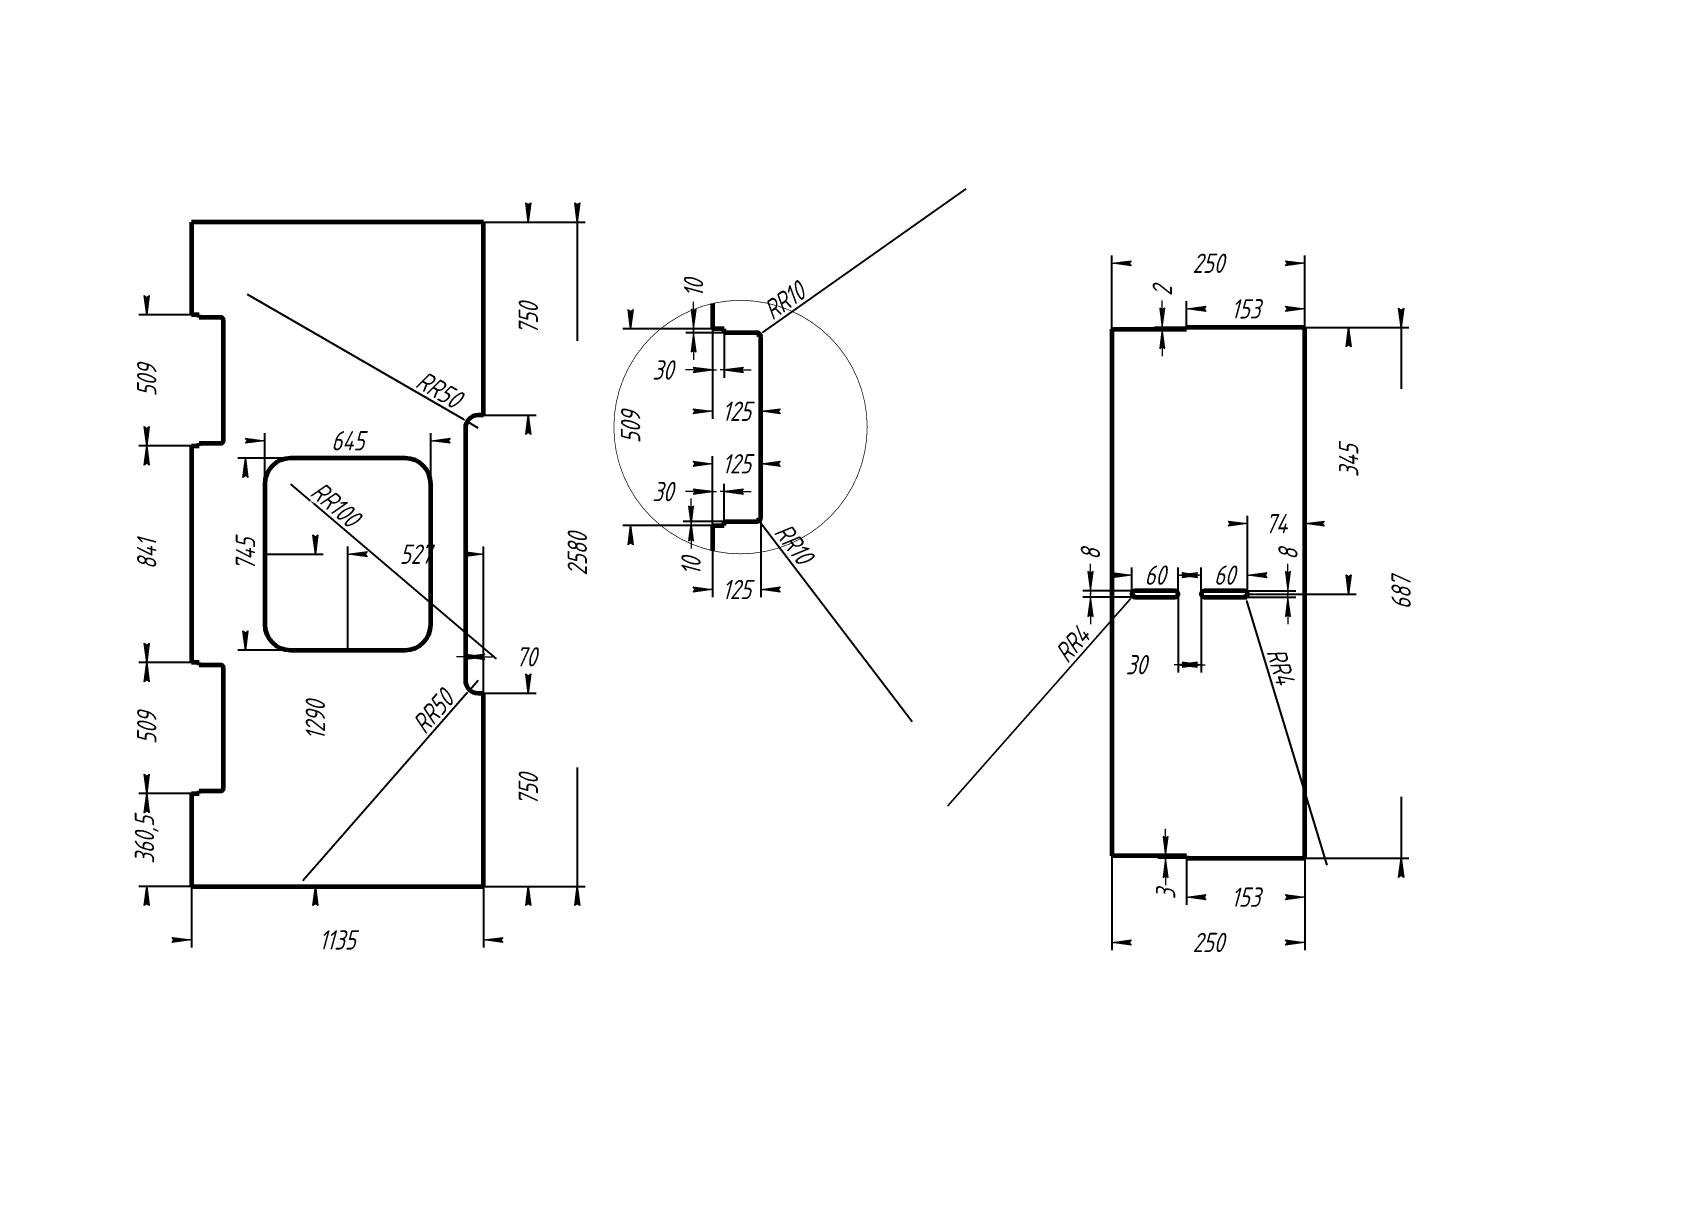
# Model space of a CAD drawing. Header units: millimetres. Extents: x 0 to 3990, y -446 to 477.
# Drawn here: x 420 to 840, y 0 to 297 of the extents above; entities that cross this region are included whole.
import ezdxf

# ---------------------------------------------------------------- set-up
doc = ezdxf.new("R2010")
doc.units = ezdxf.units.MM
for name, pattern in [('K5LT_BASIC', [0]), ('K5LT_THIN', [0]), ('K5LT_THIN_INCLUDED_TO_HATCHING', [0])]:
    doc.linetypes.add(name, pattern=pattern)
doc.layers.add('Системный слой', color=7, linetype='Continuous')
doc.layers.add('Системный слой (1)', color=7, linetype='Continuous', true_color=0x909090)
doc.styles.add('KDIMTEXTSTYLE', font='GOST_AU.SHX', dxfattribs={"width": 0.96, "oblique": 15, "height": 5})
doc.dimstyles.new('KDIMSTYLE (0.07)', dxfattribs={"dimtxt": 5, "dimasz": 1, "dimexe": 2, "dimexo": 0, "dimgap": 1, "dimtad": 1, "dimlfac": 15, "dimtxsty": 'KDIMTEXTSTYLE', "dimsah": 1, "dimcen": 0, "dimdle": 1, "dimadec": 0, "dimazin": 0, "dimtfac": 0.667, "dimtmove": 0, "dimatfit": 3, "dimfxl": 1, "dimtvp": 1, "dimtolj": 1, "dimtzin": 0, "dimarcsym": 0})
doc.dimstyles.new('KDIMSTYLE (0.10)', dxfattribs={"dimtxt": 5, "dimasz": 1, "dimexe": 2, "dimexo": 0, "dimgap": 1, "dimtad": 1, "dimlfac": 10, "dimtxsty": 'KDIMTEXTSTYLE', "dimsah": 1, "dimcen": 0, "dimdle": 1, "dimadec": 0, "dimazin": 0, "dimtfac": 0.667, "dimtmove": 0, "dimatfit": 3, "dimfxl": 1, "dimtvp": 1, "dimtolj": 1, "dimtzin": 0, "dimarcsym": 0})
doc.dimstyles.new('KDIMSTYLE (0.20)', dxfattribs={"dimtxt": 5, "dimasz": 1, "dimexe": 2, "dimexo": 0, "dimgap": 1, "dimtad": 1, "dimlfac": 5, "dimtxsty": 'KDIMTEXTSTYLE', "dimsah": 1, "dimcen": 0, "dimdle": 1, "dimadec": 0, "dimazin": 0, "dimtfac": 0.667, "dimtmove": 0, "dimatfit": 3, "dimfxl": 1, "dimtvp": 1, "dimtolj": 1, "dimtzin": 0, "dimarcsym": 0})

msp = doc.modelspace()

# ---------------------------------------------------------------- blocks, each defined once
blk = doc.blocks.new('KDIMARROW_01')
at = {"layer": 'Системный слой'}
blk.add_hatch(color=0, dxfattribs=at).paths.add_polyline_path([(-5, -0.6582624912261956), (0, 0), (-5, 0.658262491226197), (-4.5, 5.51091059616309e-16)])
at = {"layer": 'Системный слой', "color": 0, "linetype": 'K5LT_THIN', "lineweight": 18}
for p, q in [((-4.5, 5.51091059616309e-16), (-5, 0.658262491226197)), ((-5, 0.658262491226197), (0, 0)), ((0, 0), (-5, -0.6582624912261956)), ((-5, -0.6582624912261956), (-4.5, 5.51091059616309e-16))]:
    blk.add_line(p, q, dxfattribs=at)
at = {"layer": 'Системный слой (1)', "color": 0, "linetype": 'K5LT_THIN', "lineweight": 18}
blk.add_line((0, 0), (-1, 0), dxfattribs=at)
blk = doc.blocks.new('KDIMARROW_02')
at = {"layer": 'Системный слой'}
blk.add_hatch(color=0, dxfattribs=at).paths.add_polyline_path([(4.5, -5.51091059616309e-16), (5, 0.6582624912261956), (0, 0), (5, -0.658262491226197)])
at = {"layer": 'Системный слой', "color": 0, "linetype": 'K5LT_THIN', "lineweight": 18}
for p, q in [((5, 0.6582624912261956), (0, 0)), ((0, 0), (5, -0.658262491226197)), ((0, 0), (7, -8.572527594031472e-16)), ((4.5, -5.51091059616309e-16), (5, 0.6582624912261956)), ((5, -0.658262491226197), (4.5, -5.51091059616309e-16))]:
    blk.add_line(p, q, dxfattribs=at)
at = {"layer": 'Системный слой (1)', "color": 0, "linetype": 'K5LT_THIN', "lineweight": 18}
blk.add_line((0, 0), (-1, 0), dxfattribs=at)

# ---------------------------------------------------------------- dimensions: what is measured, and where the dimension line sits
at = {"layer": 'Системный слой (1)', "color": 7}
for base, p1, p2, location, dimstyle, override in [((561.1611567322883, 75.91691725655369), (536.8375171247968, 247.9169172565538), (536.8375171247968, 75.91691725655369), (561.1611567322883, 161.9169172565537), 'KDIMSTYLE (0.07)', {"dimexo": 0, "dimpost": '\\H5.0;\\W0.965;\\Q15;<>', "dimblk1": 'KDIMARROW_01', "dimblk2": 'KDIMARROW_01', "dimse1": 0, "dimse2": 0, "dimclrt": 7, "dimtolj": 1}), ((548.46836668481, 197.9169172565537), (536.8375171247968, 247.9169172565537), (536.8375171247968, 197.9169172565537), (548.46836668481, 222.9169172565537), 'KDIMSTYLE (0.07)', {"dimexo": 0, "dimpost": '\\H5.0;\\W0.965;\\Q15;<>', "dimblk1": 'KDIMARROW_01', "dimblk2": 'KDIMARROW_01', "dimse1": 0, "dimse2": 0, "dimclrt": 7, "dimtolj": 1}), ((591.2889614952218, 219.2666219773289), (596.2019750274114, 220.2666219773289), (599.2019750274114, 219.2666219773289), (591.2889614952218, 230.8224548401829), 'KDIMSTYLE (0.10)', {"dimexo": 0, "dimpost": '\\H5.0;\\W0.965;\\Q15;<>', "dimblk1": 'KDIMARROW_02', "dimblk2": 'KDIMARROW_02', "dimse1": 0, "dimse2": 0, "dimclrt": 7, "dimtolj": 1}), ((712.7009051232151, 220.2002505898872), (719.0307289537891, 220.600250589887), (719.0307289537891, 220.2002505898872), (712.7009051232151, 230.0977505326641), 'KDIMSTYLE (0.20)', {"dimexo": 0, "dimpost": '\\H5.0;\\W0.965;\\Q15;<>', "dimblk1": 'KDIMARROW_02', "dimblk2": 'KDIMARROW_02', "dimse1": 0, "dimse2": 0, "dimclrt": 7, "dimtolj": 1}), ((449.6045630787889, 189.950250589887), (461.1708504581301, 223.8835839232204), (461.1708504581301, 189.950250589887), (449.6045630787889, 206.9169172565537), 'KDIMSTYLE (0.07)', {"dimexo": 0, "dimpost": '\\H5.0;\\W0.965;\\Q15;<>', "dimblk1": 'KDIMARROW_01', "dimblk2": 'KDIMARROW_01', "dimse1": 0, "dimse2": 0, "dimclrt": 7, "dimtolj": 1}), ((574.9742385281695, 169.3666219773289), (596.2019750274114, 220.2666219773289), (596.2019750274114, 169.3666219773289), (574.9742385281695, 194.8166219773289), 'KDIMSTYLE (0.10)', {"dimexo": 0, "dimpost": '\\H5.0;\\W0.965;\\Q15;<>', "dimblk1": 'KDIMARROW_01', "dimblk2": 'KDIMARROW_01', "dimse1": 0, "dimse2": 0, "dimclrt": 7, "dimtolj": 1}), ((760.9910852049311, 220.600250589887), (734.8307289537892, 151.600250589887), (749.6307289537891, 220.600250589887), (760.9910852049311, 186.100250589887), 'KDIMSTYLE (0.20)', {"dimexo": 0, "dimpost": '\\H5.0;\\W0.965;\\Q15;<>', "dimblk1": 'KDIMARROW_01', "dimblk2": 'KDIMARROW_01', "dimse1": 0, "dimse2": 0, "dimclrt": 7, "dimtolj": 1}), ((774.5969516053909, 83.20025058988722), (749.6307289537891, 220.6002505898871), (749.6307289537891, 83.20025058988722), (774.5969516053909, 151.9002505898872), 'KDIMSTYLE (0.20)', {"dimexo": 0, "dimpost": '\\H5.0;\\W0.965;\\Q15;<>', "dimblk1": 'KDIMARROW_01', "dimblk2": 'KDIMARROW_01', "dimse1": 0, "dimse2": 0, "dimclrt": 7, "dimtolj": 1}), ((449.6045630787889, 133.8835839232204), (461.1708504581301, 189.950250589887), (461.1708504581301, 133.8835839232204), (449.6045630787889, 161.9169172565537), 'KDIMSTYLE (0.07)', {"dimexo": 0, "dimpost": '\\H5.0;\\W0.965;\\Q15;<>', "dimblk1": 'KDIMARROW_01', "dimblk2": 'KDIMARROW_01', "dimse1": 0, "dimse2": 0, "dimclrt": 7, "dimtolj": 1}), ((475.1897165794785, 186.7502505898871), (486.8708504581301, 137.0835839232204), (486.8708504581301, 186.7502505898871), (475.1897165794785, 161.9169172565537), 'KDIMSTYLE (0.07)', {"dimexo": 0, "dimpost": '\\H5.0;\\W0.965;\\Q15;<>', "dimblk1": 'KDIMARROW_01', "dimblk2": 'KDIMARROW_01', "dimse1": 0, "dimse2": 0, "dimclrt": 7, "dimtolj": 1}), ((590.6210581906105, 170.3666219773289), (599.2019750274114, 169.3666219773289), (599.2019750274114, 170.3666219773289), (590.6210581906105, 158.8107891144749), 'KDIMSTYLE (0.10)', {"dimexo": 0, "dimpost": '\\H5.0;\\W0.965;\\Q15;<>', "dimblk1": 'KDIMARROW_02', "dimblk2": 'KDIMARROW_02', "dimse1": 0, "dimse2": 0, "dimclrt": 7, "dimtolj": 1}), ((694.1107103572825, 150.8002505898872), (705.6307289537891, 152.4002505898872), (705.6307289537891, 150.8002505898872), (694.1107103572825, 161.9057505326664), 'KDIMSTYLE (0.20)', {"dimexo": 0, "dimpost": '\\H5.0;\\W0.965;\\Q15;<>', "dimblk1": 'KDIMARROW_02', "dimblk2": 'KDIMARROW_02', "dimse1": 0, "dimse2": 0, "dimclrt": 7, "dimtolj": 1}), ((745.2836136533035, 150.8002505898872), (723.6307289537892, 152.4002505898872), (723.6307289537892, 150.8002505898872), (745.2836136533035, 161.9057505326664), 'KDIMSTYLE (0.20)', {"dimexo": 0, "dimpost": '\\H5.0;\\W0.965;\\Q15;<>', "dimblk1": 'KDIMARROW_02', "dimblk2": 'KDIMARROW_02', "dimse1": 0, "dimse2": 0, "dimclrt": 7, "dimtolj": 1}), ((493.2949240703293, 75.91691725655369), (480.2041837914635, 161.9169172565537), (536.8375171247968, 75.91691725655369), (493.2949240703293, 118.9169172565537), 'KDIMSTYLE (0.07)', {"dimexo": 0, "dimpost": '\\H5.0;\\W0.965;\\Q15;<>', "dimblk1": 'KDIMARROW_01', "dimblk2": 'KDIMARROW_01', "dimse1": 0, "dimse2": 0, "dimclrt": 7, "dimtolj": 1}), ((449.6045630787889, 99.95025058988705), (461.1708504581301, 133.8835839232204), (461.1708504581301, 99.95025058988705), (449.6045630787889, 116.9169172565537), 'KDIMSTYLE (0.07)', {"dimexo": 0, "dimpost": '\\H5.0;\\W0.965;\\Q15;<>', "dimblk1": 'KDIMARROW_01', "dimblk2": 'KDIMARROW_01', "dimse1": 0, "dimse2": 0, "dimclrt": 7, "dimtolj": 1}), ((548.46836668481, 75.91691725655369), (536.8375171247968, 125.9169172565537), (536.8375171247968, 75.91691725655369), (548.46836668481, 100.9169172565537), 'KDIMSTYLE (0.07)', {"dimexo": 0, "dimpost": '\\H5.0;\\W0.965;\\Q15;<>', "dimblk1": 'KDIMARROW_01', "dimblk2": 'KDIMARROW_01', "dimse1": 0, "dimse2": 0, "dimclrt": 7, "dimtolj": 1}), ((449.6045630787889, 75.91691725655369), (461.1708504581301, 99.95025058988705), (461.1708504581301, 75.91691725655369), (449.6045630787889, 87.9335839232204), 'KDIMSTYLE (0.07)', {"dimexo": 0, "dimpost": '\\H5.0;\\W0.965;\\Q15;<>', "dimblk1": 'KDIMARROW_01', "dimblk2": 'KDIMARROW_01', "dimse1": 0, "dimse2": 0, "dimclrt": 7, "dimtolj": 1}), ((713.57346462083, 83.20025058988722), (719.0307289537891, 83.80025058988713), (719.0307289537891, 83.20025058988722), (713.57346462083, 73.90318833784329), 'KDIMSTYLE (0.20)', {"dimexo": 0, "dimpost": '\\H5.0;\\W0.965;\\Q15;<>', "dimblk1": 'KDIMARROW_02', "dimblk2": 'KDIMARROW_02', "dimse1": 0, "dimse2": 0, "dimclrt": 7, "dimtolj": 1})]:
    msp.add_linear_dim(base=base, p1=p1, p2=p2, angle=90, location=location, dimstyle=dimstyle, override=override, dxfattribs=at).render()
for base, p1, p2, location, dimstyle, override in [((749.6307289537891, 237.2343651139242), (699.6307289537891, 220.2002505898872), (749.6307289537891, 220.600250589887), (724.6307289537891, 237.2343651139242), 'KDIMSTYLE (0.20)', {"dimexo": 0, "dimpost": '\\H5.0;\\W0.965;\\Q15;<>', "dimblk1": 'KDIMARROW_01', "dimblk2": 'KDIMARROW_01', "dimse1": 0, "dimse2": 0, "dimclrt": 7, "dimtolj": 1}), ((749.6307289537891, 225.4325654912198), (719.0307289537891, 220.600250589887), (749.6307289537891, 220.600250589887), (734.330728953789, 225.4325654912198), 'KDIMSTYLE (0.20)', {"dimexo": 0, "dimpost": '\\H5.0;\\W0.965;\\Q15;<>', "dimblk1": 'KDIMARROW_01', "dimblk2": 'KDIMARROW_01', "dimse1": 0, "dimse2": 0, "dimclrt": 7, "dimtolj": 1}), ((599.2019750274114, 209.6175112363636), (596.2019750274114, 220.2666219773289), (599.2019750274114, 219.2666219773289), (583.3154126799993, 209.6175112363636), 'KDIMSTYLE (0.10)', {"dimexo": 0, "dimpost": '\\H5.0;\\W0.965;\\Q15;<>', "dimblk1": 'KDIMARROW_02', "dimblk2": 'KDIMARROW_02', "dimse1": 0, "dimse2": 0, "dimclrt": 7, "dimtolj": 1}), ((596.2019750274114, 198.9169172565537), (608.7019750274114, 218.2666219773289), (596.2019750274114, 220.2666219773289), (602.4519750274114, 198.9169172565537), 'KDIMSTYLE (0.10)', {"dimexo": 0, "dimpost": '\\H5.0;\\W0.965;\\Q15;<>', "dimblk1": 'KDIMARROW_01', "dimblk2": 'KDIMARROW_01', "dimse1": 0, "dimse2": 0, "dimclrt": 7, "dimtolj": 1}), ((480.2041837914635, 191.2835839232204), (523.2041837914635, 180.0835839232204), (480.2041837914635, 180.0835839232204), (501.7041837914635, 191.2835839232204), 'KDIMSTYLE (0.07)', {"dimexo": 0, "dimpost": '\\H5.0;\\W0.965;\\Q15;<>', "dimblk1": 'KDIMARROW_01', "dimblk2": 'KDIMARROW_01', "dimse1": 0, "dimse2": 0, "dimclrt": 7, "dimtolj": 1}), ((596.2019750274114, 185.3188901990378), (608.7019750274114, 171.3666219773289), (596.2019750274114, 169.3666219773289), (602.4519750274114, 185.3188901990378), 'KDIMSTYLE (0.10)', {"dimexo": 0, "dimpost": '\\H5.0;\\W0.965;\\Q15;<>', "dimblk1": 'KDIMARROW_01', "dimblk2": 'KDIMARROW_01', "dimse1": 0, "dimse2": 0, "dimclrt": 7, "dimtolj": 1}), ((599.2019750274114, 178.1262196527512), (596.2019750274114, 169.3666219773289), (599.2019750274114, 170.3666219773289), (583.3154126799993, 178.1262196527512), 'KDIMSTYLE (0.10)', {"dimexo": 0, "dimpost": '\\H5.0;\\W0.965;\\Q15;<>', "dimblk1": 'KDIMARROW_02', "dimblk2": 'KDIMARROW_02', "dimse1": 0, "dimse2": 0, "dimclrt": 7, "dimtolj": 1}), ((734.8307289537892, 169.8266913797605), (749.630728953789, 151.6002505898869), (734.8307289537892, 151.600250589887), (742.2307289537891, 169.8266913797605), 'KDIMSTYLE (0.20)', {"dimexo": 0, "dimpost": '\\H5.0;\\W0.965;\\Q15;<>', "dimblk1": 'KDIMARROW_01', "dimblk2": 'KDIMARROW_01', "dimse1": 0, "dimse2": 0, "dimclrt": 7, "dimtolj": 1}), ((536.8375171247968, 161.9169172565537), (501.7041837914635, 137.0835839232204), (536.8375171247968, 75.91691725655369), (519.2708504581302, 161.9169172565537), 'KDIMSTYLE (0.07)', {"dimexo": 0, "dimpost": '\\H5.0;\\W0.965;\\Q15;<>', "dimblk1": 'KDIMARROW_01', "dimblk2": 'KDIMARROW_01', "dimse1": 0, "dimse2": 0, "dimclrt": 7, "dimtolj": 1}), ((596.2019750274114, 152.7708690897435), (608.7019750274114, 171.3666219773289), (596.2019750274114, 169.3666219773289), (602.4519750274114, 152.7708690897435), 'KDIMSTYLE (0.10)', {"dimexo": 0, "dimpost": '\\H5.0;\\W0.965;\\Q15;<>', "dimblk1": 'KDIMARROW_01', "dimblk2": 'KDIMARROW_01', "dimse1": 0, "dimse2": 0, "dimclrt": 7, "dimtolj": 1}), ((704.8307289537892, 156.4925702778368), (716.8307289537892, 151.600250589887), (704.8307289537892, 151.600250589887), (710.8307289537892, 156.4925702778368), 'KDIMSTYLE (0.20)', {"dimexo": 0, "dimpost": '\\H5.0;\\W0.965;\\Q15;<>', "dimblk1": 'KDIMARROW_01', "dimblk2": 'KDIMARROW_01', "dimse1": 0, "dimse2": 0, "dimclrt": 7, "dimtolj": 1}), ((722.8307289537892, 156.4925702778368), (734.8307289537892, 151.600250589887), (722.8307289537892, 151.600250589887), (728.8307289537892, 156.4925702778368), 'KDIMSTYLE (0.20)', {"dimexo": 0, "dimpost": '\\H5.0;\\W0.965;\\Q15;<>', "dimblk1": 'KDIMARROW_01', "dimblk2": 'KDIMARROW_01', "dimse1": 0, "dimse2": 0, "dimclrt": 7, "dimtolj": 1}), ((716.8307289537892, 133.3039481397179), (722.8307289537892, 151.600250589887), (716.8307289537892, 151.600250589887), (705.964166606377, 133.3039481397179), 'KDIMSTYLE (0.20)', {"dimexo": 0, "dimpost": '\\H5.0;\\W0.965;\\Q15;<>', "dimblk1": 'KDIMARROW_02', "dimblk2": 'KDIMARROW_02', "dimse1": 0, "dimse2": 0, "dimclrt": 7, "dimtolj": 1}), ((532.1708504581302, 135.3339471670074), (536.8375171247968, 125.9169172565537), (532.1708504581302, 129.2502505898871), (547.91585001944, 135.3339471670074), 'KDIMSTYLE (0.07)', {"dimexo": 0, "dimpost": '\\H5.0;\\W0.965;\\Q15;<>', "dimblk1": 'KDIMARROW_02', "dimblk2": 'KDIMARROW_02', "dimse1": 0, "dimse2": 0, "dimclrt": 7, "dimtolj": 1}), ((749.6307289537891, 61.38094639059591), (699.6307289537891, 83.80025058988713), (749.6307289537891, 83.20025058988722), (724.6307289537891, 61.38094639059591), 'KDIMSTYLE (0.20)', {"dimexo": 0, "dimpost": '\\H5.0;\\W0.965;\\Q15;<>', "dimblk1": 'KDIMARROW_01', "dimblk2": 'KDIMARROW_01', "dimse1": 0, "dimse2": 0, "dimclrt": 7, "dimtolj": 1}), ((749.6307289537891, 73.11760692133475), (719.0307289537891, 83.20025058988722), (749.6307289537891, 83.20025058988722), (734.3307289537892, 73.11760692133475), 'KDIMSTYLE (0.20)', {"dimexo": 0, "dimpost": '\\H5.0;\\W0.965;\\Q15;<>', "dimblk1": 'KDIMARROW_01', "dimblk2": 'KDIMARROW_01', "dimse1": 0, "dimse2": 0, "dimclrt": 7, "dimtolj": 1}), ((461.1708504581301, 62.03890795423462), (536.8375171247968, 75.91691725655369), (461.1708504581301, 75.91691725655369), (499.0041837914634, 62.03890795423462), 'KDIMSTYLE (0.07)', {"dimexo": 0, "dimpost": '\\H5.0;\\W0.965;\\Q15;<>', "dimblk1": 'KDIMARROW_01', "dimblk2": 'KDIMARROW_01', "dimse1": 0, "dimse2": 0, "dimclrt": 7, "dimtolj": 1})]:
    msp.add_linear_dim(base=base, p1=p1, p2=p2, location=location, dimstyle=dimstyle, override=override, dxfattribs=at).render()
for center, radius, location, dimstyle, override in [((607.7019750274114, 218.2666219773289), 1.0000000000000469, (616.8119278758949, 224.6839904324734), 'KDIMSTYLE (0.10)', {"dimpost": '\\H5.0;\\W0.965;\\Q15;R<>', "dimblk2": 'KDIMARROW_02', "dimclrt": 7, "dimtolj": 1}), ((535.5041837914634, 194.5835839232204), 3.333333333333329, (523.5503634011392, 201.4937462242326), 'KDIMSTYLE (0.07)', {"dimpost": '\\H5.0;\\W0.965;\\Q15;R<>', "dimblk2": 'KDIMARROW_02', "dimclrt": 7, "dimtolj": 1}), ((486.8708504581301, 180.0835839232204), 6.666666666666666, (496.2301218255211, 172.1321807064891), 'KDIMSTYLE (0.07)', {"dimpost": '\\H5.0;\\W0.965;\\Q15;R<>', "dimblk2": 'KDIMARROW_01', "dimclrt": 7, "dimtolj": 1}), ((607.7019750274114, 171.3666219773289), 0.9999999999999946, (614.4625903719052, 162.5084088982442), 'KDIMSTYLE (0.10)', {"dimpost": '\\H5.0;\\W0.965;\\Q15;R<>', "dimblk2": 'KDIMARROW_02', "dimclrt": 7, "dimtolj": 1}), ((705.6307289537891, 151.600250589887), 0.8000000000000304, (692.0376525806502, 136.2468376283334), 'KDIMSTYLE (0.20)', {"dimpost": '\\H5.0;\\W0.965;\\Q15;R<>', "dimblk2": 'KDIMARROW_02', "dimclrt": 7, "dimtolj": 1}), ((734.0307289537891, 151.600250589887), 0.80000000000005, (740.013616451653, 131.9303194060489), 'KDIMSTYLE (0.20)', {"dimpost": '\\H5.0;\\W0.965;\\Q15;R<>', "dimblk2": 'KDIMARROW_02', "dimclrt": 7, "dimtolj": 1}), ((535.5041837914634, 129.2502505898871), 3.3333333333333552, (526.4089150974962, 118.8617833143454), 'KDIMSTYLE (0.07)', {"dimpost": '\\H5.0;\\W0.965;\\Q15;R<>', "dimblk2": 'KDIMARROW_02', "dimclrt": 7, "dimtolj": 1})]:
    msp.add_radius_dim(center=center, radius=radius, location=location, dimstyle=dimstyle, override=override, dxfattribs=at).render()

# ---------------------------------------------------------------- linework, layer by layer
at = {"layer": 'Системный слой (1)', "color": 5, "linetype": 'K5LT_BASIC', "lineweight": 60, "true_color": 0x0000ff}
for p, q in [((461.1708504581301, 247.9169172565537), (461.1708504581301, 223.8835839232204)), ((536.8375171247968, 247.9169172565537), (461.1708504581301, 247.9169172565537)), ((536.8375171247968, 197.9169172565537), (536.8375171247968, 247.9169172565537)), ((596.2019750274114, 226.8245752351404), (596.2019750274114, 220.2666219773289)), ((463.1708504581301, 223.8835839232204), (461.1708504581301, 223.8835839232204)), ((463.1708504581301, 223.2169172565537), (463.1708504581301, 223.8835839232204)), ((468.8375171247968, 223.2169172565537), (463.1708504581301, 223.2169172565537)), ((469.5041837914634, 191.2835839232204), (469.5041837914635, 222.550250589887)), ((599.2019750274114, 220.2666219773289), (596.2019750274114, 220.2666219773289)), ((599.2019750274114, 219.2666219773289), (599.2019750274114, 220.2666219773289)), ((607.7019750274114, 219.2666219773289), (599.2019750274114, 219.2666219773289)), ((699.6307289537891, 220.2002505898872), (719.0307289537891, 220.2002505898872)), ((699.6307289537891, 220.2002505898872), (699.6307289537891, 83.80025058988713)), ((719.0307289537891, 220.2002505898872), (719.0307289537891, 220.6002505898871)), ((749.6307289537891, 220.6002505898871), (719.0307289537891, 220.6002505898871)), ((749.6307289537891, 83.20025058988722), (749.6307289537891, 220.6002505898871)), ((608.7019750274114, 171.3666219773289), (608.7019750274114, 218.2666219773289)), ((536.8375171247968, 197.9169172565537), (535.5041837914634, 197.9169172565537)), ((532.1708504581302, 194.5835839232204), (532.1708504581302, 129.2502505898871)), ((461.1708504581301, 189.950250589887), (461.1708504581301, 133.8835839232204)), ((461.1708504581301, 189.950250589887), (463.1708504581301, 189.950250589887)), ((463.1708504581301, 189.950250589887), (463.1708504581301, 190.6169172565537)), ((463.1708504581301, 190.6169172565537), (468.8375171247968, 190.6169172565537)), ((516.5375171247969, 186.7502505898871), (486.8708504581301, 186.7502505898871)), ((480.2041837914635, 180.0835839232204), (480.2041837914634, 143.7502505898871)), ((523.2041837914635, 143.7502505898871), (523.2041837914635, 180.0835839232204)), ((596.2019750274114, 169.3666219773289), (596.2019750274114, 162.8086687195173)), ((596.2019750274114, 169.3666219773289), (599.2019750274114, 169.3666219773289)), ((599.2019750274114, 169.3666219773289), (599.2019750274114, 170.3666219773289)), ((599.2019750274114, 170.3666219773289), (607.7019750274114, 170.3666219773289)), ((716.0307289537891, 152.4002505898872), (705.6307289537891, 152.4002505898872)), ((734.0307289537891, 152.4002505898872), (723.6307289537892, 152.4002505898872)), ((705.6307289537891, 150.8002505898872), (716.0307289537891, 150.8002505898872)), ((723.6307289537892, 150.8002505898872), (734.0307289537891, 150.8002505898872)), ((486.8708504581301, 137.0835839232204), (516.5375171247969, 137.0835839232204)), ((463.1708504581301, 133.8835839232204), (461.1708504581301, 133.8835839232204)), ((463.1708504581301, 133.2169172565537), (463.1708504581301, 133.8835839232204)), ((468.8375171247968, 133.2169172565537), (463.1708504581301, 133.2169172565537)), ((469.5041837914634, 101.2835839232204), (469.5041837914634, 132.550250589887)), ((535.5041837914634, 125.9169172565537), (536.8375171247968, 125.9169172565537)), ((536.8375171247968, 75.91691725655369), (536.8375171247968, 125.9169172565537)), ((461.1708504581301, 99.95025058988705), (461.1708504581301, 75.91691725655369)), ((461.1708504581301, 99.95025058988705), (463.1708504581301, 99.95025058988705)), ((463.1708504581301, 100.6169172565537), (468.8375171247968, 100.6169172565537)), ((463.1708504581301, 99.95025058988705), (463.1708504581301, 100.6169172565537)), ((719.0307289537891, 83.80025058988713), (699.6307289537891, 83.80025058988713)), ((719.0307289537891, 83.20025058988722), (719.0307289537891, 83.80025058988713)), ((719.0307289537891, 83.20025058988722), (749.6307289537891, 83.20025058988722)), ((461.1708504581301, 75.91691725655369), (536.8375171247968, 75.91691725655369))]:
    msp.add_line(p, q, dxfattribs=at)
at = {"layer": 'Системный слой (1)', "color": 7, "linetype": 'K5LT_THIN_INCLUDED_TO_HATCHING', "const_width": 0.18}
msp.add_lwpolyline([(636.2707436172633, 194.8166219773289, 0.9999999999999999), (570.6332064375596, 194.8166219773289, 0.9999999999999999)], format="xyb", close=True, dxfattribs=at)
at = {"layer": 'Системный слой (1)', "color": 5, "linetype": 'K5LT_BASIC', "lineweight": 60, "true_color": 0x0000ff}
for centre, radius, start, end in [((468.8375171247968, 222.550250589887), 0.6666666666666667, 0, 90), ((607.7019750274114, 218.2666219773289), 1.000000000000023, 0, 90), ((535.5041837914634, 194.5835839232204), 3.333333333333334, 90, 180), ((468.8375171247968, 191.2835839232204), 0.6666666666666667, 270, 0), ((486.8708504581301, 180.0835839232204), 6.666666666666667, 90, 180), ((516.5375171247969, 180.0835839232204), 6.666666666666667, 0, 90), ((607.7019750274114, 171.3666219773289), 1, 270, 0), ((705.6307289537891, 151.6002505898871), 0.8000000000000003, 90, 270), ((716.0307289537891, 151.6002505898871), 0.8000000000000003, 270, 90), ((723.6307289537892, 151.6002505898871), 0.8000000000000003, 90, 270), ((734.0307289537891, 151.6002505898871), 0.8000000000000003, 270, 90), ((486.8708504581301, 143.7502505898871), 6.666666666666667, 180, 270), ((516.5375171247969, 143.7502505898871), 6.666666666666667, 270, 0), ((468.8375171247968, 132.550250589887), 0.666666666666682, 0, 90), ((535.5041837914634, 129.2502505898871), 3.333333333333334, 180, 270), ((468.8375171247968, 101.2835839232204), 0.6666666666666667, 270, 0)]:
    msp.add_arc(centre, radius, start, end, dxfattribs=at)

msp.set_redraw_order([(e.dxf.handle, doc.entitydb.next_handle()) for e in msp.query("TEXT MTEXT ATTDEF DIMENSION ARC_DIMENSION")])  # texts and dimensions are drawn at this point

doc.saveas('drawing.dxf')
